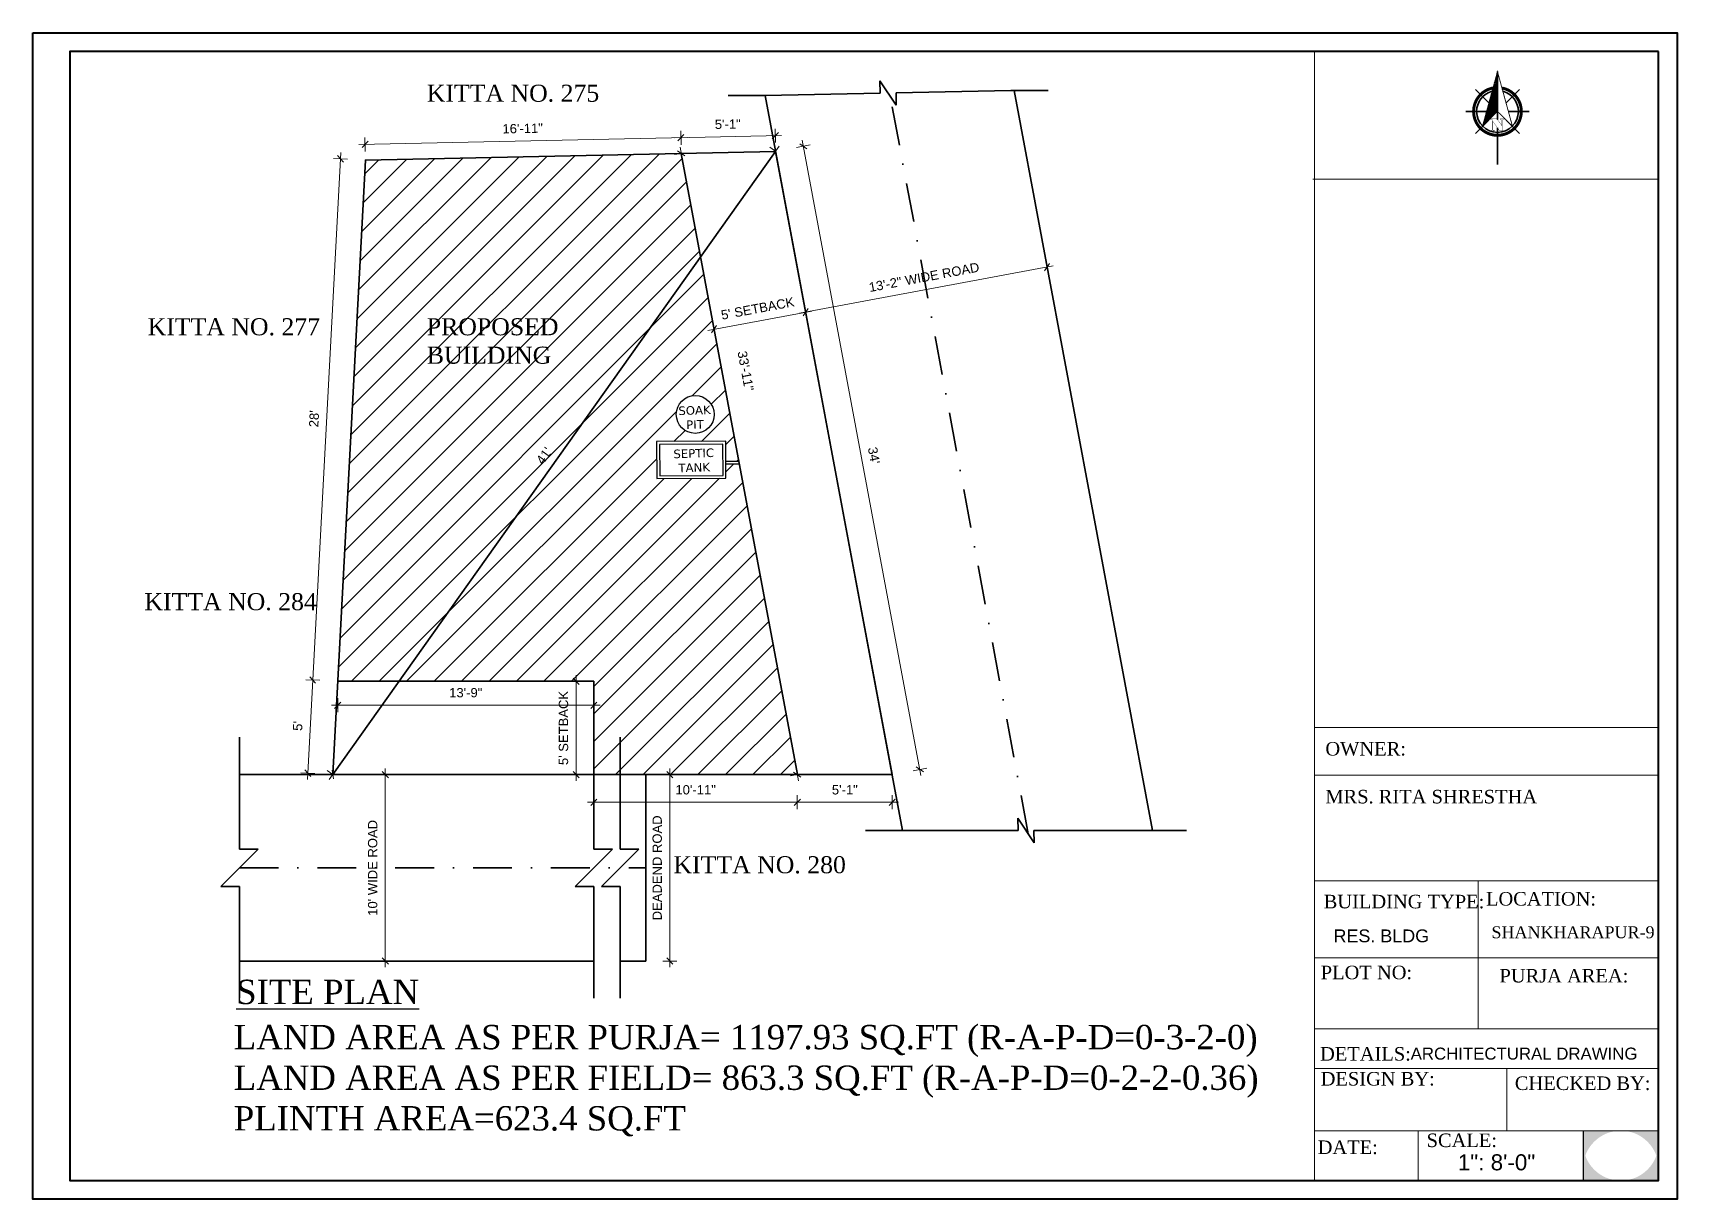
# Model space of a CAD drawing. Header units: inches. Extents: x 45643 to 70559, y -8725 to 1713.
# Drawn here: x 57982 to 59040, y -6777 to -6026 of the extents above; entities that cross this region are included whole.
import ezdxf

# ---------------------------------------------------------------- set-up
doc = ezdxf.new("R2010")
doc.units = ezdxf.units.IN
doc.header["$MEASUREMENT"] = 0
doc.linetypes.add('DASHDOT', pattern=[1, 0.5, -0.25, 0, -0.25])
for name, color, linetype, lineweight in [('A_Title Text', 105, 'Continuous', 60), ('DW-SEC', 24, 'Continuous', 25), ('ELEVATION', 6, 'Continuous', 30), ('REBARS', 50, 'Continuous', 20), ('Siteplan', 7, 'Continuous', 30), ('Text', 7, 'Continuous', 9)]:
    doc.layers.add(name, color=color, linetype=linetype, lineweight=lineweight)
doc.layers.add('DIMENTION', color=8, linetype='Continuous')
doc.layers.add('Normal Wall', color=7, linetype='Continuous', lineweight=35, true_color=0xffaf89)
doc.layers.add('Rear Wall', color=7, linetype='Continuous', lineweight=20, true_color=0xd4e480)
doc.styles.add('Arial', font='arial.ttf')
doc.styles.get("Standard").update_dxf_attribs({"font": 'times.ttf'})
doc.styles.add('SwissBT', font='swiss.ttf', dxfattribs={"height": 12})
doc.dimstyles.new('Sudeep', dxfattribs={"dimtxt": 6, "dimasz": 4, "dimexe": 4.5, "dimexo": 4.5, "dimgap": 5, "dimtad": 1, "dimdec": 0, "dimlunit": 4, "dimtxsty": 'Arial', "dimblk": 'OBLIQUE', "dimcen": 250, "dimdle": 4, "dimclrd": 86, "dimclre": 5, "dimclrt": 1, "dimadec": 0, "dimazin": 0, "dimtfac": 1, "dimtdec": 0, "dimtix": 1, "dimtmove": 1, "dimatfit": 3, "dimldrblk": 'OBLIQUE', "dimfxl": 4.5, "dimfxlon": 1, "dimfrac": 2, "dimlwd": 15, "dimlwe": 13, "dimarcsym": 0})

msp = doc.modelspace()

# ---------------------------------------------------------------- texts
at = {"color": 0}
for s, p in [('OWNER:', (58813.724, -6491.413)), ('LOCATION:', (58917.063, -6587.959))]:
    msp.add_text(s, height=8.7044, dxfattribs=at).set_placement(p)
at = {"attachment_point": 1}
for s, insert, char_height, width in [('{\\fTimes New Roman|b0|i0|c0|p18;KITTA NO. 275}', (58235.528, -6059.685), 10.9739, 118.98917), ('{\\fTimes New Roman|b0|i0|c0|p18;KITTA NO. 277}', (58055.894, -6209.99), 10.9739, 116.28016), ('{\\fTimes New Roman|b0|i0|c0|p18;PROPOSED\\PBUILDING}', (58235.528, -6209.99), 10.9739, 92.65939), ('{\\fTimes New Roman|b0|i0|c0|p18;KITTA NO. 284}', (58053.803, -6386.897), 10.9739, 113.15734), ('{\\fTimes New Roman|b0|i0|c0|p18;KITTA NO. 280}', (58394.229, -6556.195), 10.9739, 110.39567), ('{\\fTimes New Roman|b0|i0|c0|p18;\\LSITE PLAN}', (58112.817, -6635.684), 15.677, 3988.77996), ('{\\fTimes New Roman|b0|i0|c0|p18;LAND AREA AS PER PURJA= 1197.93 SQ.FT (R-A-P-D=0-3-2-0)\\PLAND AREA AS PER FIELD= 863.3 SQ.FT (R-A-P-D=0-2-2-0.36)\\PPLINTH AREA=623.4 SQ.FT}', (58111.296, -6664.764), 15.677, 732.50718)]:
    msp.add_mtext(s, dxfattribs=dict(at, insert=insert, char_height=char_height, width=width))
at = {"color": 0, "char_height": 5.4884, "width": 97.88153, "attachment_point": 2, "rotation": 1.935323}
for s, insert in [('{\\fVerdana|b0|i0|c0|p34;SOAK \\PPIT}', (58407.686, -6266.487)), ('{\\fVerdana|b0|i0|c0|p34;SEPTIC \\PTANK}', (58407.156, -6294.186))]:
    msp.add_mtext(s, dxfattribs=dict(at, insert=insert))
at = {"layer": 'Text', "color": 0}
for s, height, p in [('OWNER:', 8.7044, (58813.724, -6491.413)), ('MRS. RITA SHRESTHA', 8.70441, (58813.724, -6522.218)), ('LOCATION:', 8.7044, (58917.063, -6587.959)), ('CHECKED BY:', 8.70441, (58935.626, -6706.65)), ('CHECKED BY:', 8.70441, (58935.626, -6706.65)), ('DATE:', 8.7044, (58808.765, -6747.848)), ('SCALE:', 8.7044, (58878.856, -6743.384)), ('SCALE:', 8.7044, (58878.856, -6743.384))]:
    msp.add_text(s, height=height, dxfattribs=at).set_placement(p)
at = {"layer": 'Text', "color": 0, "attachment_point": 1}
for s, insert, char_height, width in [('BUILDING TYPE:', (58812.643, -6581.041), 8.70441, 148.55507), ('BUILDING TYPE:', (58812.643, -6581.041), 8.70441, 148.55507), ('PLOT NO: ', (58810.741, -6626.649), 8.7044, 138.02713), ('PLOT NO: ', (58810.741, -6626.649), 8.7044, 138.02713), ('PURJA AREA:', (58925.749, -6628.756), 8.70441, 197.58209), ('PURJA AREA:', (58925.749, -6628.756), 8.70441, 197.58209), ('DETAILS: ', (58810.299, -6679.038), 8.7044, 138.02713), ('DESIGN BY:', (58810.699, -6695.089), 8.7044, 138.02713), ('DESIGN BY:', (58810.699, -6695.089), 8.7044, 138.02713)]:
    msp.add_mtext(s, dxfattribs=dict(at, insert=insert, char_height=char_height, width=width))
at = {"layer": 'Text', "color": 0, "linetype": 'ByBlock', "insert": (58920.594, -6601.307), "char_height": 7.67109, "attachment_point": 1}
msp.add_mtext_dynamic_manual_height_columns('SHANKHARAPUR-9', width=381.03512, gutter_width=1.534, heights=[0], dxfattribs=at)
at = {"layer": 'Text', "color": 0, "insert": (58818.956, -6603.338), "char_height": 8.2555, "width": 163.21422, "attachment_point": 1, "style": 'SwissBT'}
msp.add_mtext('RES. BLDG', dxfattribs=at)
msp.add_mtext('RES. BLDG', dxfattribs=at)
at = {"layer": 'Text', "color": 0, "linetype": 'ByBlock', "insert": (58868.596, -6679.379), "char_height": 7.73955, "width": 268.53223, "attachment_point": 1, "style": 'SwissBT'}
msp.add_mtext('ARCHITECTURAL DRAWING', dxfattribs=at)
at = {"layer": 'Text', "color": 0, "ltscale": 0.5, "insert": (58898.937, -6748.028), "char_height": 10.3194, "width": 127.53441, "attachment_point": 1, "style": 'SwissBT'}
msp.add_mtext('1": 8\'-0"', dxfattribs=at)
msp.add_mtext('1": 8\'-0"', dxfattribs=at)

# ---------------------------------------------------------------- blocks, each defined once
blk = doc.blocks.new('*X1197')
at = {"color": 0}
for p, q in [((145.96, -414.6), (147.62, -412.94)), ((146.16, -413.87), (147.62, -412.41)), ((146.36, -413.14), (147.62, -411.88)), ((146.55, -412.41), (147.62, -411.35)), ((146.75, -411.68), (147.62, -410.82)), ((146.95, -410.95), (147.62, -410.29)), ((147.15, -410.22), (147.62, -409.76)), ((147.35, -409.49), (147.62, -409.23)), ((147.55, -408.76), (147.62, -408.7)), ((143.76, -422.63), (147.62, -418.77)), ((143.96, -421.9), (147.62, -418.24)), ((144.16, -421.17), (147.62, -417.71)), ((144.36, -420.44), (147.62, -417.18)), ((144.56, -419.71), (147.62, -416.65)), ((144.76, -418.98), (147.62, -416.12)), ((144.96, -418.25), (147.62, -415.59)), ((145.16, -417.52), (147.62, -415.06)), ((145.36, -416.79), (147.62, -414.53)), ((145.56, -416.06), (147.62, -414)), ((145.76, -415.33), (147.62, -413.47)), ((142.76, -426.28), (147.62, -421.42)), ((142.96, -425.55), (147.62, -420.89)), ((143.16, -424.82), (147.62, -420.36)), ((143.36, -424.09), (147.62, -419.83)), ((143.56, -423.36), (147.62, -419.3))]:
    blk.add_line(p, q, dxfattribs=at)
blk = doc.blocks.new('NORTH_15')
for p, q in [((-2.87, 2.87), (-7.37, 7.37)), ((0, 3.66), (0, 10.62)), ((2.87, 2.87), (7.37, 7.37)), ((-13.37, 0), (2.72, 0)), ((5.49, 0), (17.83, 0)), ((-2.87, -2.87), (-7.37, -7.37)), ((0, -3.66), (0, -10.62)), ((2.87, -2.87), (7.37, -7.37))]:
    blk.add_line(p, q)
at = {"const_width": 1}
for points in [[(0, -8, 1), (0, 8, 0.359415), (-7.86, 1.52, 1)], [(-7.86, -1.52, 0.359415), (0, -8, 1)]]:
    blk.add_lwpolyline(points, format="xyb", dxfattribs=at)
for points, const_width in [([(4.96, -5.01), (-13.37, 0), (4.9, 5), (0, 0), (4.96, -5.01)], 0.3), ([(5.93, -1.55), (6, -1.55), (6.07, -1.54), (6.13, -1.53), (6.17, -1.52), (6.22, -1.51), (6.26, -1.49), (6.28, -1.47), (6.3, -1.45), (6.32, -1.42), (6.33, -1.39), (6.35, -1.34), (6.36, -1.29), (6.37, -1.23), (6.38, -1.16), (6.38, -1.08), (6.38, -1), (6.54, -1), (6.54, -2.34), (6.38, -2.34), (6.38, -2.3), (6.38, -2.23), (6.38, -2.16), (6.37, -2.09), (6.36, -2.04), (6.35, -1.99), (6.33, -1.95), (6.32, -1.91), (6.3, -1.88), (6.28, -1.86), (6.26, -1.83), (6.22, -1.81), (6.18, -1.8), (6.13, -1.78), (6.07, -1.77), (6.01, -1.76), (5.95, -1.76), (2.66, -1.76), (2.66, -2.34), (2.5, -2.34), (2.5, -0.16), (4.71, 1.44), (3.14, 1.44), (3.07, 1.44), (3, 1.43), (2.94, 1.42), (2.89, 1.41), (2.85, 1.4), (2.81, 1.38), (2.78, 1.36), (2.76, 1.34), (2.74, 1.31), (2.72, 1.27), (2.7, 1.22), (2.69, 1.17), (2.68, 1.11), (2.67, 1.04), (2.66, 0.97), (2.66, 0.89), (2.66, 0.87), (2.5, 0.87), (2.5, 2.21), (2.66, 2.21), (2.66, 2.17), (2.66, 2.09), (2.67, 2.03), (2.68, 1.97), (2.69, 1.91), (2.7, 1.86), (2.71, 1.82), (2.73, 1.78), (2.75, 1.76), (2.77, 1.74), (2.8, 1.72), (2.85, 1.7), (2.89, 1.68), (2.94, 1.67), (3, 1.66), (3.07, 1.66), (3.14, 1.66), (6.54, 1.66), (6.54, 0.75), (3.33, -1.55), (5.93, -1.55), (5.93, -1.55)], 0.1)]:
    blk.add_lwpolyline(points, dxfattribs=dict(const_width=const_width))
for start, end in [(90, 164.973), (270, 90), (195.027, 270)]:
    blk.add_arc((0, 0), 7, start, end)
at = {"rotation": 90}
blk.add_blockref('*X1197', (-421.89, -147.62), dxfattribs=at)
blk = doc.blocks.new('A$C0BDB7EE9')
at = {"layer": 'Siteplan', "xscale": 2.999999999999779, "yscale": 2.999999999999779, "zscale": 2.999999999999779, "rotation": 247.8612575918487}
blk.add_blockref('NORTH_15', (20.2, 49.5), dxfattribs=at)
blk = doc.blocks.new('A$C327B4BBD')
at = {"layer": 'DIMENTION', "ltscale": 0.3, "xscale": 1.171875000000082, "yscale": 1.171875000000082, "zscale": 1.171875000000082, "rotation": 112.1387424081494}
blk.add_blockref('A$C0BDB7EE9', (16.1, 0), dxfattribs=at)
blk = doc.blocks.new('_Oblique')
at = {"color": 0, "linetype": 'ByBlock', "lineweight": -2}
blk.add_line((-0.5, -0.5), (0.5, 0.5), dxfattribs=at)
blk = doc.blocks.new('*D1208')
at = {"layer": 'A_Title Text', "color": 86, "lineweight": 15, "transparency": 16777216}
blk.add_line((58403, -6093.7), (58191.8, -6098.2), dxfattribs=at)
at = {"layer": 'A_Title Text', "color": 5, "lineweight": 13, "transparency": 16777216}
for p, q in [((58195.9, -6102.6), (58195.7, -6093.6)), ((58399.1, -6098.3), (58398.9, -6089.3))]:
    blk.add_line(p, q, dxfattribs=at)
at = {"layer": 'Defpoints', "color": 0, "transparency": 16777216}
for p in [(58195.8, -6098.1), (58399.2, -6103.9), (58196, -6108.2)]:
    blk.add_point(p, dxfattribs=at)
at = {"layer": 'A_Title Text', "color": 86, "lineweight": 15, "transparency": 16777216, "xscale": 4, "yscale": 4, "zscale": 4}
for p, rotation in [((58399, -6093.8), 1.217139986731945), ((58195.8, -6098.1), 181.2171399867319)]:
    blk.add_blockref('_Oblique', p, dxfattribs=dict(at, rotation=rotation))
at = {"layer": 'A_Title Text', "color": 1, "transparency": 16777216, "insert": (58297.2, -6087.9), "char_height": 6, "attachment_point": 5, "rotation": 1.2171, "style": 'Arial'}
blk.add_mtext('16\'-11"', dxfattribs=at)
blk = doc.blocks.new('*D1209')
at = {"layer": 'A_Title Text', "color": 86, "lineweight": 15, "transparency": 16777216}
blk.add_line((58395, -6093.9), (58463.8, -6092.4), dxfattribs=at)
at = {"layer": 'A_Title Text', "color": 5, "lineweight": 13, "transparency": 16777216}
for p, q in [((58399.1, -6098.3), (58398.9, -6089.3)), ((58459.9, -6097), (58459.7, -6088))]:
    blk.add_line(p, q, dxfattribs=at)
at = {"layer": 'Defpoints', "color": 0, "transparency": 16777216}
for p in [(58459.8, -6092.5), (58399.2, -6103.9), (58460, -6102.6)]:
    blk.add_point(p, dxfattribs=at)
at = {"layer": 'A_Title Text', "color": 86, "lineweight": 15, "transparency": 16777216, "xscale": 4, "yscale": 4, "zscale": 4}
for p, rotation in [((58399, -6093.8), 181.2171399867103), ((58459.8, -6092.5), 1.217139986710271)]:
    blk.add_blockref('_Oblique', p, dxfattribs=dict(at, rotation=rotation))
at = {"layer": 'A_Title Text', "color": 1, "transparency": 16777216, "insert": (58429.2, -6085.1), "char_height": 6, "attachment_point": 5, "rotation": 1.2171, "style": 'Arial'}
blk.add_mtext('5\'-1"', dxfattribs=at)
blk = doc.blocks.new('*D1210')
at = {"layer": 'A_Title Text', "color": 86, "lineweight": 15, "transparency": 16777216}
blk.add_line((58161.9, -6446.8), (58180.2, -6103.4), dxfattribs=at)
at = {"layer": 'A_Title Text', "color": 5, "lineweight": 13, "transparency": 16777216}
for p, q in [((58184.5, -6107.6), (58175.5, -6107.1)), ((58166.6, -6443), (58157.7, -6442.6))]:
    blk.add_line(p, q, dxfattribs=at)
at = {"layer": 'Defpoints', "color": 0, "transparency": 16777216}
for p in [(58180, -6107.4), (58196, -6108.2), (58178.2, -6443.7)]:
    blk.add_point(p, dxfattribs=at)
at = {"layer": 'A_Title Text', "color": 86, "lineweight": 15, "transparency": 16777216, "xscale": 4, "yscale": 4, "zscale": 4}
for p, rotation in [((58180, -6107.4), 86.9515310710688), ((58162.1, -6442.8), 266.9515310710688)]:
    blk.add_blockref('_Oblique', p, dxfattribs=dict(at, rotation=rotation))
at = {"layer": 'A_Title Text', "color": 1, "transparency": 16777216, "insert": (58163, -6274.7), "char_height": 6, "attachment_point": 5, "rotation": 86.9515, "style": 'Arial'}
blk.add_mtext("28'", dxfattribs=at)
blk = doc.blocks.new('*D1211')
at = {"layer": 'A_Title Text', "color": 5, "lineweight": 13, "transparency": 16777216}
for p, q in [((58166.6, -6443), (58157.7, -6442.6)), ((58163.4, -6503), (58154.5, -6502.6))]:
    blk.add_line(p, q, dxfattribs=at)
at = {"layer": 'A_Title Text', "color": 86, "lineweight": 15, "transparency": 16777216}
blk.add_line((58162.4, -6438.8), (58158.7, -6506.8), dxfattribs=at)
at = {"layer": 'Defpoints', "color": 0, "transparency": 16777216}
for p in [(58178.2, -6443.7), (58159, -6502.8), (58175, -6503.7)]:
    blk.add_point(p, dxfattribs=at)
at = {"layer": 'A_Title Text', "color": 86, "lineweight": 15, "transparency": 16777216, "xscale": 4, "yscale": 4, "zscale": 4}
for p, rotation in [((58162.1, -6442.8), 86.95153107111452), ((58159, -6502.8), 266.9515310711146)]:
    blk.add_blockref('_Oblique', p, dxfattribs=dict(at, rotation=rotation))
at = {"layer": 'A_Title Text', "color": 1, "transparency": 16777216, "insert": (58152.5, -6472.4), "char_height": 6, "attachment_point": 5, "rotation": 86.9515, "style": 'Arial'}
blk.add_mtext("5'", dxfattribs=at)
blk = doc.blocks.new('*D1212')
at = {"layer": 'A_Title Text', "color": 86, "lineweight": 15, "transparency": 16777216}
blk.add_line((58174.2, -6459.1), (58347, -6459.1), dxfattribs=at)
at = {"layer": 'A_Title Text', "color": 5, "lineweight": 13, "transparency": 16777216}
for p, q in [((58178.2, -6454.6), (58178.2, -6463.6)), ((58343, -6454.6), (58343, -6463.6))]:
    blk.add_line(p, q, dxfattribs=at)
at = {"layer": 'Defpoints', "color": 0, "transparency": 16777216}
for p in [(58178.2, -6443.7), (58343, -6443.7), (58343, -6459.1)]:
    blk.add_point(p, dxfattribs=at)
at = {"layer": 'A_Title Text', "color": 86, "lineweight": 15, "transparency": 16777216, "xscale": 4, "yscale": 4, "zscale": 4, "rotation": 180}
blk.add_blockref('_Oblique', (58178.2, -6459.1), dxfattribs=at)
at = {"layer": 'A_Title Text', "color": 86, "lineweight": 15, "transparency": 16777216, "xscale": 4, "yscale": 4, "zscale": 4}
blk.add_blockref('_Oblique', (58343, -6459.1), dxfattribs=at)
at = {"layer": 'A_Title Text', "color": 1, "transparency": 16777216, "insert": (58260.6, -6451), "char_height": 6, "attachment_point": 5, "style": 'Arial'}
blk.add_mtext('13\'-9"', dxfattribs=at)
blk = doc.blocks.new('*D1213')
at = {"layer": 'A_Title Text', "color": 86, "lineweight": 15, "transparency": 16777216}
blk.add_line((58331.6, -6439.7), (58331.6, -6507.7), dxfattribs=at)
at = {"layer": 'A_Title Text', "color": 5, "lineweight": 13, "transparency": 16777216}
for p, q in [((58336.1, -6443.7), (58327.1, -6443.7)), ((58336.1, -6503.7), (58327.1, -6503.7))]:
    blk.add_line(p, q, dxfattribs=at)
at = {"layer": 'Defpoints', "color": 0, "transparency": 16777216}
for p in [(58343, -6443.7), (58331.6, -6503.7), (58343, -6503.7)]:
    blk.add_point(p, dxfattribs=at)
at = {"layer": 'A_Title Text', "color": 86, "lineweight": 15, "transparency": 16777216, "xscale": 4, "yscale": 4, "zscale": 4}
for p, rotation in [((58331.6, -6443.7), 90), ((58331.6, -6503.7), 270)]:
    blk.add_blockref('_Oblique', p, dxfattribs=dict(at, rotation=rotation))
at = {"layer": 'A_Title Text', "color": 1, "transparency": 16777216, "insert": (58323.5, -6473.7), "char_height": 6, "width": 112.436, "attachment_point": 5, "rotation": 90, "style": 'Arial'}
blk.add_mtext("5' SETBACK", dxfattribs=at)
blk = doc.blocks.new('*D1202')
at = {"layer": 'A_Title Text', "color": 5, "lineweight": 13, "transparency": 16777216}
for p, q in [((58343, -6517), (58343, -6526)), ((58473.9, -6517), (58473.9, -6526))]:
    blk.add_line(p, q, dxfattribs=at)
at = {"layer": 'A_Title Text', "color": 86, "lineweight": 15, "transparency": 16777216}
blk.add_line((58339, -6521.5), (58477.9, -6521.5), dxfattribs=at)
at = {"layer": 'Defpoints', "color": 0, "transparency": 16777216}
for p in [(58343, -6503.7), (58473.9, -6503.7), (58473.9, -6521.5)]:
    blk.add_point(p, dxfattribs=at)
at = {"layer": 'A_Title Text', "color": 86, "lineweight": 15, "transparency": 16777216, "xscale": 4, "yscale": 4, "zscale": 4, "rotation": 180}
blk.add_blockref('_Oblique', (58343, -6521.5), dxfattribs=at)
at = {"layer": 'A_Title Text', "color": 86, "lineweight": 15, "transparency": 16777216, "xscale": 4, "yscale": 4, "zscale": 4}
blk.add_blockref('_Oblique', (58473.9, -6521.5), dxfattribs=at)
at = {"layer": 'A_Title Text', "color": 1, "transparency": 16777216, "insert": (58408.5, -6513.5), "char_height": 6, "attachment_point": 5, "style": 'Arial'}
blk.add_mtext('10\'-11"', dxfattribs=at)
blk = doc.blocks.new('*D1214')
at = {"layer": 'A_Title Text', "color": 5, "lineweight": 13, "transparency": 16777216}
for p, q in [((58473.9, -6517), (58473.9, -6526)), ((58535, -6517), (58535, -6526))]:
    blk.add_line(p, q, dxfattribs=at)
at = {"layer": 'A_Title Text', "color": 86, "lineweight": 15, "transparency": 16777216}
blk.add_line((58469.9, -6521.5), (58539, -6521.5), dxfattribs=at)
at = {"layer": 'Defpoints', "color": 0, "transparency": 16777216}
for p in [(58473.9, -6503.7), (58535, -6503.7), (58535, -6521.5)]:
    blk.add_point(p, dxfattribs=at)
at = {"layer": 'A_Title Text', "color": 86, "lineweight": 15, "transparency": 16777216, "xscale": 4, "yscale": 4, "zscale": 4, "rotation": 180}
blk.add_blockref('_Oblique', (58473.9, -6521.5), dxfattribs=at)
at = {"layer": 'A_Title Text', "color": 86, "lineweight": 15, "transparency": 16777216, "xscale": 4, "yscale": 4, "zscale": 4}
blk.add_blockref('_Oblique', (58535, -6521.5), dxfattribs=at)
at = {"layer": 'A_Title Text', "color": 1, "transparency": 16777216, "insert": (58504.5, -6513.5), "char_height": 6, "attachment_point": 5, "style": 'Arial'}
blk.add_mtext('5\'-1"', dxfattribs=at)
blk = doc.blocks.new('*D1203')
at = {"layer": 'A_Title Text', "color": 5, "lineweight": 13, "transparency": 16777216}
for p, q in [((58473.4, -6100.1), (58482.2, -6098.4)), ((58548.4, -6501.2), (58557.2, -6499.5))]:
    blk.add_line(p, q, dxfattribs=at)
at = {"layer": 'A_Title Text', "color": 86, "lineweight": 15, "transparency": 16777216}
blk.add_line((58477.1, -6095.3), (58553.5, -6504.3), dxfattribs=at)
at = {"layer": 'Defpoints', "color": 0, "transparency": 16777216}
for p in [(58460, -6102.6), (58535, -6503.7), (58552.8, -6500.3)]:
    blk.add_point(p, dxfattribs=at)
at = {"layer": 'A_Title Text', "color": 86, "lineweight": 15, "transparency": 16777216, "xscale": 4, "yscale": 4, "zscale": 4}
for p, rotation in [((58477.8, -6099.3), 100.5925493306747), ((58552.8, -6500.3), 280.5925493306747)]:
    blk.add_blockref('_Oblique', p, dxfattribs=dict(at, rotation=rotation))
at = {"layer": 'A_Title Text', "color": 1, "transparency": 16777216, "insert": (58523.2, -6298.3), "char_height": 6, "attachment_point": 5, "rotation": 280.5925, "style": 'Arial'}
blk.add_mtext("34'", dxfattribs=at)
blk = doc.blocks.new('*D1204')
at = {"layer": 'A_Title Text', "color": 5, "lineweight": 13, "transparency": 16777216}
for p, q in [((58399.2, -6103.9), (58394.8, -6104.7)), ((58473.9, -6503.7), (58469.5, -6504.5))]:
    blk.add_line(p, q, dxfattribs=at)
at = {"layer": 'A_Title Text', "color": 86, "lineweight": 15, "transparency": 16777216}
blk.add_line((58474.7, -6507.6), (58398.5, -6100), dxfattribs=at)
at = {"layer": 'Defpoints', "color": 0, "transparency": 16777216}
for p in [(58399.2, -6103.9), (58399.2, -6103.9), (58473.9, -6503.7)]:
    blk.add_point(p, dxfattribs=at)
at = {"layer": 'A_Title Text', "color": 86, "lineweight": 15, "transparency": 16777216, "xscale": 4, "yscale": 4, "zscale": 4}
for p, rotation in [((58399.2, -6103.9), 100.5925493306756), ((58473.9, -6503.7), 280.5925493306756)]:
    blk.add_blockref('_Oblique', p, dxfattribs=dict(at, rotation=rotation))
at = {"layer": 'A_Title Text', "color": 1, "transparency": 16777216, "insert": (58440.7, -6243.9), "char_height": 6, "attachment_point": 5, "rotation": 280.5925, "style": 'Arial'}
blk.add_mtext('33\'-11"', dxfattribs=at)
blk = doc.blocks.new('*D1205')
at = {"layer": 'A_Title Text', "color": 86, "lineweight": 15, "transparency": 16777216}
blk.add_line((58172.7, -6506.9), (58462.3, -6099.3), dxfattribs=at)
at = {"layer": 'A_Title Text', "color": 5, "lineweight": 13, "transparency": 16777216}
for p, q in [((58460, -6102.6), (58456.3, -6100)), ((58175, -6503.7), (58171.3, -6501))]:
    blk.add_line(p, q, dxfattribs=at)
at = {"layer": 'Defpoints', "color": 0, "transparency": 16777216}
for p in [(58460, -6102.6), (58460, -6102.6), (58175, -6503.7)]:
    blk.add_point(p, dxfattribs=at)
at = {"layer": 'A_Title Text', "color": 86, "lineweight": 15, "transparency": 16777216, "xscale": 4, "yscale": 4, "zscale": 4}
for p, rotation in [((58460, -6102.6), 54.60090531326018), ((58175, -6503.7), 234.6009053132602)]:
    blk.add_blockref('_Oblique', p, dxfattribs=dict(at, rotation=rotation))
at = {"layer": 'A_Title Text', "color": 1, "transparency": 16777216, "insert": (58311, -6298.5), "char_height": 6, "attachment_point": 5, "rotation": 54.6009, "style": 'Arial'}
blk.add_mtext("41'", dxfattribs=at)
blk = doc.blocks.new('*D1206')
at = {"layer": 'A_Title Text', "color": 5, "lineweight": 13, "transparency": 16777216}
for p, q in [((58213.3, -6503.7), (58204.3, -6503.7)), ((58213.3, -6623.7), (58204.3, -6623.7))]:
    blk.add_line(p, q, dxfattribs=at)
at = {"layer": 'A_Title Text', "color": 86, "lineweight": 15, "transparency": 16777216}
blk.add_line((58208.8, -6499.7), (58208.8, -6627.7), dxfattribs=at)
at = {"layer": 'Defpoints', "color": 0, "transparency": 16777216}
for p in [(58245.7, -6503.7), (58208.8, -6623.7), (58229, -6623.7)]:
    blk.add_point(p, dxfattribs=at)
at = {"layer": 'A_Title Text', "color": 86, "lineweight": 15, "transparency": 16777216, "xscale": 4, "yscale": 4, "zscale": 4}
for p, rotation in [((58208.8, -6503.7), 90), ((58208.8, -6623.7), 270)]:
    blk.add_blockref('_Oblique', p, dxfattribs=dict(at, rotation=rotation))
at = {"layer": 'A_Title Text', "color": 1, "transparency": 16777216, "insert": (58200.7, -6563.7), "char_height": 6, "width": 68.185, "attachment_point": 5, "rotation": 90, "style": 'Arial'}
blk.add_mtext("10' WIDE ROAD", dxfattribs=at)
blk = doc.blocks.new('*D1201')
at = {"layer": 'A_Title Text', "color": 86, "lineweight": 15, "transparency": 16777216}
blk.add_line((58475.4, -6206.8), (58638.6, -6176.3), dxfattribs=at)
at = {"layer": 'A_Title Text', "color": 5, "lineweight": 13, "transparency": 16777216}
for p, q in [((58633.8, -6172.6), (58635.5, -6181.5)), ((58478.5, -6201.7), (58480.2, -6210.5))]:
    blk.add_line(p, q, dxfattribs=at)
at = {"layer": 'Defpoints', "color": 0, "transparency": 16777216}
for p in [(58615.3, -6073.6), (58460, -6102.6), (58634.6, -6177.1)]:
    blk.add_point(p, dxfattribs=at)
at = {"layer": 'A_Title Text', "color": 86, "lineweight": 15, "transparency": 16777216, "xscale": 4, "yscale": 4, "zscale": 4}
for p, rotation in [((58634.6, -6177.1), 10.59254933067301), ((58479.3, -6206.1), 190.592549330673)]:
    blk.add_blockref('_Oblique', p, dxfattribs=dict(at, rotation=rotation))
at = {"layer": 'A_Title Text', "color": 1, "transparency": 16777216, "insert": (58555.5, -6183.6), "char_height": 6, "width": 94.95, "attachment_point": 5, "rotation": 10.5925, "style": 'Arial'}
blk.add_mtext('13\'-2" WIDE ROAD', dxfattribs=at)
blk = doc.blocks.new('*D1207')
at = {"layer": 'A_Title Text', "color": 86, "lineweight": 15, "transparency": 16777216}
blk.add_line((58416.4, -6217.9), (58483.3, -6205.4), dxfattribs=at)
at = {"layer": 'A_Title Text', "color": 5, "lineweight": 13, "transparency": 16777216}
for p, q in [((58478.5, -6201.7), (58480.2, -6210.5)), ((58419.5, -6212.7), (58421.2, -6221.6))]:
    blk.add_line(p, q, dxfattribs=at)
at = {"layer": 'Defpoints', "color": 0, "transparency": 16777216}
for p in [(58470.6, -6159.6), (58411.7, -6170.6), (58479.3, -6206.1)]:
    blk.add_point(p, dxfattribs=at)
at = {"layer": 'A_Title Text', "color": 86, "lineweight": 15, "transparency": 16777216, "xscale": 4, "yscale": 4, "zscale": 4}
for p, rotation in [((58479.3, -6206.1), 10.59254933067322), ((58420.4, -6217.1), 190.5925493306733)]:
    blk.add_blockref('_Oblique', p, dxfattribs=dict(at, rotation=rotation))
at = {"layer": 'A_Title Text', "color": 1, "transparency": 16777216, "insert": (58448.4, -6203.7), "char_height": 6, "width": 53.958, "attachment_point": 5, "rotation": 10.5925, "style": 'Arial'}
blk.add_mtext("5' SETBACK", dxfattribs=at)
blk = doc.blocks.new('*D1215')
at = {"layer": 'A_Title Text', "color": 5, "lineweight": 13, "transparency": 16777216}
for p, q in [((58396.4, -6503.7), (58387.4, -6503.7)), ((58396.4, -6623.7), (58387.4, -6623.7))]:
    blk.add_line(p, q, dxfattribs=at)
at = {"layer": 'A_Title Text', "color": 86, "lineweight": 15, "transparency": 16777216}
blk.add_line((58391.9, -6499.7), (58391.9, -6627.7), dxfattribs=at)
at = {"layer": 'Defpoints', "color": 0, "transparency": 16777216}
for p in [(58428.9, -6503.7), (58391.9, -6623.7), (58412.1, -6623.7)]:
    blk.add_point(p, dxfattribs=at)
at = {"layer": 'A_Title Text', "color": 86, "lineweight": 15, "transparency": 16777216, "xscale": 4, "yscale": 4, "zscale": 4}
for p, rotation in [((58391.9, -6503.7), 90), ((58391.9, -6623.7), 270)]:
    blk.add_blockref('_Oblique', p, dxfattribs=dict(at, rotation=rotation))
at = {"layer": 'A_Title Text', "color": 1, "transparency": 16777216, "insert": (58383.8, -6563.7), "char_height": 6, "width": 68.185, "attachment_point": 5, "rotation": 90, "style": 'Arial'}
blk.add_mtext('DEADEND ROAD', dxfattribs=at)

# ---------------------------------------------------------------- dimensions: what is measured, and where the dimension line sits
at = {"layer": 'A_Title Text'}
for base, p1, p2, angle, picture, middle in [((58459.771, -6092.503), (58399.187, -6103.9), (58459.985, -6102.609), 1.21714, '*D1209', (58429.2, -6085.087)), ((58158.954, -6502.802), (58178.181, -6443.656), (58174.985, -6503.656), 266.951531, '*D1211', (58152.512, -6472.374))]:
    dim = msp.add_linear_dim(base=base, p1=p1, p2=p2, angle=angle, dimstyle='Sudeep', dxfattribs=at)
    dim.commit()
    dim.dimension.update_dxf_attribs({"geometry": picture, "text_midpoint": middle})
for p1, p2, distance, text, picture, middle in [((58459.985, -6102.609), (58615.293, -6073.564), -105.288, '<> WIDE ROAD', '*D1201', (58555.503, -6183.612)), ((58411.662, -6170.609), (58470.639, -6159.579), -47.329, '<> SETBACK', '*D1207', (58448.361, -6203.652))]:
    dim = msp.add_aligned_dim(p1=p1, p2=p2, distance=distance, text=text, dimstyle='Sudeep', dxfattribs=at)
    dim.commit()
    dim.dimension.update_dxf_attribs({"geometry": picture, "text_midpoint": middle})
for p1, p2, distance, picture, middle in [((58399.187, -6103.9), (58196.045, -6108.216), -10.108, '*D1208', (58297.23, -6087.891)), ((58178.181, -6443.656), (58196.045, -6108.216), 16.054, '*D1210', (58163.03, -6274.654)), ((58174.985, -6503.656), (58459.985, -6102.609), 0, '*D1205', (58310.954, -6298.491)), ((58459.985, -6102.609), (58534.985, -6503.656), 18.124, '*D1203', (58523.229, -6298.318))]:
    dim = msp.add_aligned_dim(p1=p1, p2=p2, distance=distance, dimstyle='Sudeep', dxfattribs=at)
    dim.commit()
    dim.dimension.update_dxf_attribs({"geometry": picture, "text_midpoint": middle})
dim = msp.add_linear_dim(base=(58399.187, -6103.9), p1=(58473.945, -6503.656), p2=(58399.187, -6103.9), angle=100.592549, dimstyle='Sudeep', dxfattribs=at)
dim.commit()
dim.dimension.update_dxf_attribs({"geometry": '*D1204', "text_midpoint": (58432.725, -6245.366), "dimtype": 161})
for base, p1, p2, text, picture, middle in [((58331.601, -6503.656), (58342.985, -6443.656), (58342.985, -6503.656), '<> SETBACK', '*D1213', (58323.499, -6473.656)), ((58208.758, -6623.656), (58245.748, -6503.656), (58228.985, -6623.656), '<> WIDE ROAD', '*D1206', (58200.654, -6563.656)), ((58391.889, -6623.656), (58428.879, -6503.656), (58412.117, -6623.656), 'DEADEND ROAD', '*D1215', (58383.785, -6563.656))]:
    dim = msp.add_linear_dim(base=base, p1=p1, p2=p2, angle=90, text=text, dimstyle='Sudeep', dxfattribs=at)
    dim.commit()
    dim.dimension.update_dxf_attribs({"geometry": picture, "text_midpoint": middle})
for base, p1, p2, picture, middle in [((58342.985, -6459.102), (58178.181, -6443.656), (58342.985, -6443.656), '*D1212', (58260.583, -6451.037)), ((58473.945, -6521.537), (58342.985, -6503.656), (58473.945, -6503.656), '*D1202', (58408.465, -6513.473)), ((58534.985, -6521.537), (58473.945, -6503.656), (58534.985, -6503.656), '*D1214', (58504.465, -6513.473))]:
    dim = msp.add_linear_dim(base=base, p1=p1, p2=p2, dimstyle='Sudeep', dxfattribs=at)
    dim.commit()
    dim.dimension.update_dxf_attribs({"geometry": picture, "text_midpoint": middle})

# ---------------------------------------------------------------- hatches: boundary and pattern name
msp.add_hatch(color=0).paths.add_polyline_path([(59028.142, -6732.847), (59003.832, -6732.847, -0.41421356), (59028.142, -6757.157)])
at = {"layer": 'DW-SEC'}
h = msp.add_hatch(dxfattribs=at)
h.set_pattern_fill('ANSI31', color=256, scale=100)
h.set_pattern_definition([(45, (-7160.578, -6949.71), (-8.8388348, 8.8388348), [])])
h.paths.add_polyline_path([(58436.566, -6303.778), (58427.967, -6303.778), (58428.018, -6312.989), (58383.545, -6313.235), (58383.413, -6289.387), (58427.886, -6289.141), (58427.957, -6301.949), (58436.224, -6301.949), (58411.662, -6170.609), (58217.624, -6443.656), (58342.985, -6443.656), (58342.985, -6503.656), (58473.945, -6503.656)])
h.paths.add_polyline_path([(58396.065, -6271.889, -1), (58420.435, -6271.889, -1)], flags=16)
h.paths.add_polyline_path([(58196.045, -6108.216), (58178.181, -6443.656), (58217.624, -6443.656), (58411.662, -6170.609), (58399.187, -6103.9)])
h.paths.add_polyline_path([(58395.966, -6284.6), (58420.19, -6283.781), (58419.478, -6262.727), (58395.255, -6263.546)], flags=24)
h.paths.add_polyline_path([(58312.13, -6307.692), (58320.196, -6296.342), (58310.117, -6289.18), (58302.052, -6300.53)], flags=24)
h.paths.add_polyline_path([(58232.515, -6245.502), (58320.848, -6245.502), (58320.848, -6203.781), (58232.515, -6203.781)], flags=24)
at = {"layer": 'Text'}
for points in [[(59003.832, -6732.847), (58979.522, -6732.847), (58979.522, -6757.157, -0.41421356)], [(59003.832, -6732.847), (58979.522, -6732.847), (58979.522, -6757.157, -0.41421356)], [(59028.142, -6732.847), (59003.832, -6732.847, -0.41421356), (59028.142, -6757.157)], [(58979.522, -6740.663), (58979.522, -6764.973), (59003.832, -6764.973, -0.41421356)], [(58979.522, -6740.663), (58979.522, -6764.973), (59003.832, -6764.973, -0.41421356)], [(59028.142, -6740.663, -0.41421356), (59003.832, -6764.973), (59028.142, -6764.973)], [(59028.142, -6740.663, -0.41421356), (59003.832, -6764.973), (59028.142, -6764.973)]]:
    msp.add_hatch(color=0, dxfattribs=at).paths.add_polyline_path(points)

# ---------------------------------------------------------------- linework, layer by layer
at = {"color": 4, "ltscale": 5}
for p, q in [((58427.957, -6301.949), (58436.224, -6301.949)), ((58427.967, -6303.778), (58436.566, -6303.778))]:
    msp.add_line(p, q, dxfattribs=at)
at = {"color": 0}
msp.add_line((58979.522, -6732.847), (58979.522, -6764.973), dxfattribs=at)
msp.add_line((58979.522, -6732.847), (58979.522, -6764.973), dxfattribs=at)
at = {"color": 4, "ltscale": 5}
for points in [[(58383.545, -6313.235), (58428.018, -6312.989), (58427.886, -6289.141), (58383.413, -6289.387)], [(58385.364, -6311.395), (58426.178, -6311.169), (58426.066, -6290.981), (58385.252, -6291.206)]]:
    msp.add_lwpolyline(points, close=True, dxfattribs=at)
msp.add_circle((58408.25, -6271.889), 12.185, dxfattribs=at)
at = {"layer": 'ELEVATION'}
for p, q in [((58527.013, -6057.228), (58537.62, -6072.9)), ((58527.013, -6057.228), (58527.181, -6065.173)), ((58453.349, -6066.741), (58429.349, -6066.741)), ((58453.278, -6066.743), (58527.181, -6065.173)), ((58541.718, -6539.656), (58453.278, -6066.743)), ((58537.451, -6064.955), (58611.354, -6063.384)), ((58537.62, -6072.9), (58537.451, -6064.955)), ((58611.354, -6063.384), (58635.354, -6063.384)), ((58702.457, -6539.656), (58613.389, -6063.384)), ((58174.985, -6503.656), (58459.985, -6102.609)), ((58196.045, -6108.216), (58459.985, -6102.609)), ((58473.945, -6503.656), (58399.187, -6103.9)), ((58178.181, -6443.656), (58342.985, -6443.656)), ((58342.985, -6443.656), (58342.985, -6503.656)), ((58114.985, -6503.656), (58114.985, -6479.656)), ((58342.985, -6503.656), (58342.985, -6479.656)), ((58359.85, -6503.656), (58359.85, -6479.656)), ((58114.985, -6503.656), (58376.51, -6503.656)), ((58114.985, -6503.656), (58114.985, -6551.656)), ((58342.985, -6503.656), (58534.985, -6503.656)), ((58342.985, -6503.656), (58342.985, -6551.656)), ((58359.85, -6503.656), (58359.85, -6551.656)), ((58376.51, -6623.656), (58376.51, -6503.656)), ((58615.766, -6531.82), (58626.374, -6547.492)), ((58615.766, -6531.82), (58615.933, -6539.656)), ((58541.718, -6539.656), (58517.718, -6539.656)), ((58541.718, -6539.656), (58615.933, -6539.656)), ((58626.207, -6539.656), (58700.422, -6539.656)), ((58626.374, -6547.492), (58626.207, -6539.656)), ((58700.422, -6539.656), (58724.422, -6539.656)), ((58102.985, -6575.656), (58126.985, -6551.656)), ((58126.985, -6551.656), (58114.985, -6551.656)), ((58330.985, -6575.656), (58354.985, -6551.656)), ((58354.985, -6551.656), (58342.985, -6551.656)), ((58347.85, -6575.656), (58371.85, -6551.656)), ((58371.85, -6551.656), (58359.85, -6551.656)), ((58114.985, -6575.656), (58102.985, -6575.656)), ((58114.985, -6575.656), (58114.985, -6623.656)), ((58342.985, -6575.656), (58330.985, -6575.656)), ((58342.985, -6575.656), (58342.985, -6623.656)), ((58359.85, -6575.656), (58347.85, -6575.656)), ((58359.85, -6575.656), (58359.85, -6623.656)), ((58114.985, -6623.656), (58342.985, -6623.656)), ((58114.985, -6623.656), (58114.985, -6647.656)), ((58342.985, -6623.656), (58342.985, -6647.656)), ((58359.85, -6623.656), (58376.51, -6623.656)), ((58359.85, -6623.656), (58359.85, -6647.656))]:
    msp.add_line(p, q, dxfattribs=at)
at = {"layer": 'ELEVATION', "linetype": 'DASHDOT', "ltscale": 50}
for p, q in [((58622.476, -6541.733), (58533.722, -6067.141)), ((58114.985, -6563.656), (58376.51, -6563.656))]:
    msp.add_line(p, q, dxfattribs=at)
at = {"layer": 'ELEVATION'}
msp.add_lwpolyline([(58459.985, -6102.609), (58196.045, -6108.216), (58174.985, -6503.656), (58534.985, -6503.656)], close=True, dxfattribs=at)
at = {"layer": 'Normal Wall'}
for points in [[(57982.045, -6026.352), (59040.049, -6026.352), (59040.049, -6776.88), (57982.045, -6776.88)], [(57982.045, -6026.352), (59040.049, -6026.352), (59040.049, -6776.88), (57982.045, -6776.88)], [(59028.142, -6038.259), (58005.859, -6038.259), (58005.859, -6764.973), (59028.142, -6764.973)], [(59028.142, -6038.259), (58005.859, -6038.259), (58005.859, -6764.973), (59028.142, -6764.973)]]:
    msp.add_lwpolyline(points, close=True, dxfattribs=at)
at = {"layer": 'Rear Wall'}
for p, q in [((58806.723, -6482.531), (58806.723, -6038.259)), ((58805.544, -6120.558), (59028.142, -6120.558)), ((58806.723, -6473.267), (59028.142, -6473.267)), ((58806.723, -6473.267), (59028.142, -6473.267)), ((58806.723, -6473.267), (59028.142, -6473.267)), ((58806.723, -6473.267), (59028.142, -6473.267)), ((58806.723, -6504.072), (59028.142, -6504.072)), ((58806.723, -6504.072), (59028.142, -6504.072)), ((58806.723, -6572.13), (59028.142, -6572.13)), ((58806.723, -6572.13), (59028.142, -6572.13)), ((58911.992, -6572.13), (58911.992, -6658.031)), ((58911.992, -6572.13), (58911.992, -6667.295)), ((58806.723, -6621.621), (59028.142, -6621.621)), ((58806.723, -6621.621), (59028.142, -6621.621)), ((58806.723, -6667.295), (59028.142, -6667.295)), ((58806.723, -6692.729), (59028.142, -6692.729)), ((58806.723, -6692.729), (59028.142, -6692.729)), ((58930.571, -6732.847), (58930.571, -6692.729)), ((58930.571, -6732.847), (58930.571, -6692.729)), ((58806.723, -6732.847), (59028.142, -6732.847)), ((58806.723, -6732.847), (59028.142, -6732.847)), ((58873.461, -6732.847), (58873.461, -6764.973)), ((58873.461, -6732.847), (58873.461, -6764.973))]:
    msp.add_line(p, q, dxfattribs=at)
msp.add_lwpolyline([(58806.723, -6473.267), (59028.142, -6473.267), (59028.142, -6764.973), (58806.723, -6764.973)], close=True, dxfattribs=at)
msp.add_lwpolyline([(58806.723, -6473.267), (59028.142, -6473.267), (59028.142, -6764.973), (58806.723, -6764.973)], close=True, dxfattribs=at)

# ---------------------------------------------------------------- block references
at = {"layer": 'REBARS', "xscale": 0.5459999999999999, "yscale": 0.5459999999999999, "zscale": 0.5459999999999999, "rotation": 270}
msp.add_blockref('A$C327B4BBD', (58924.415, -6102.339), dxfattribs=at)

msp.set_redraw_order([(e.dxf.handle, doc.entitydb.next_handle()) for e in msp.query("TEXT MTEXT ATTDEF DIMENSION ARC_DIMENSION")])  # texts and dimensions are drawn at this point

doc.saveas('drawing.dxf')
